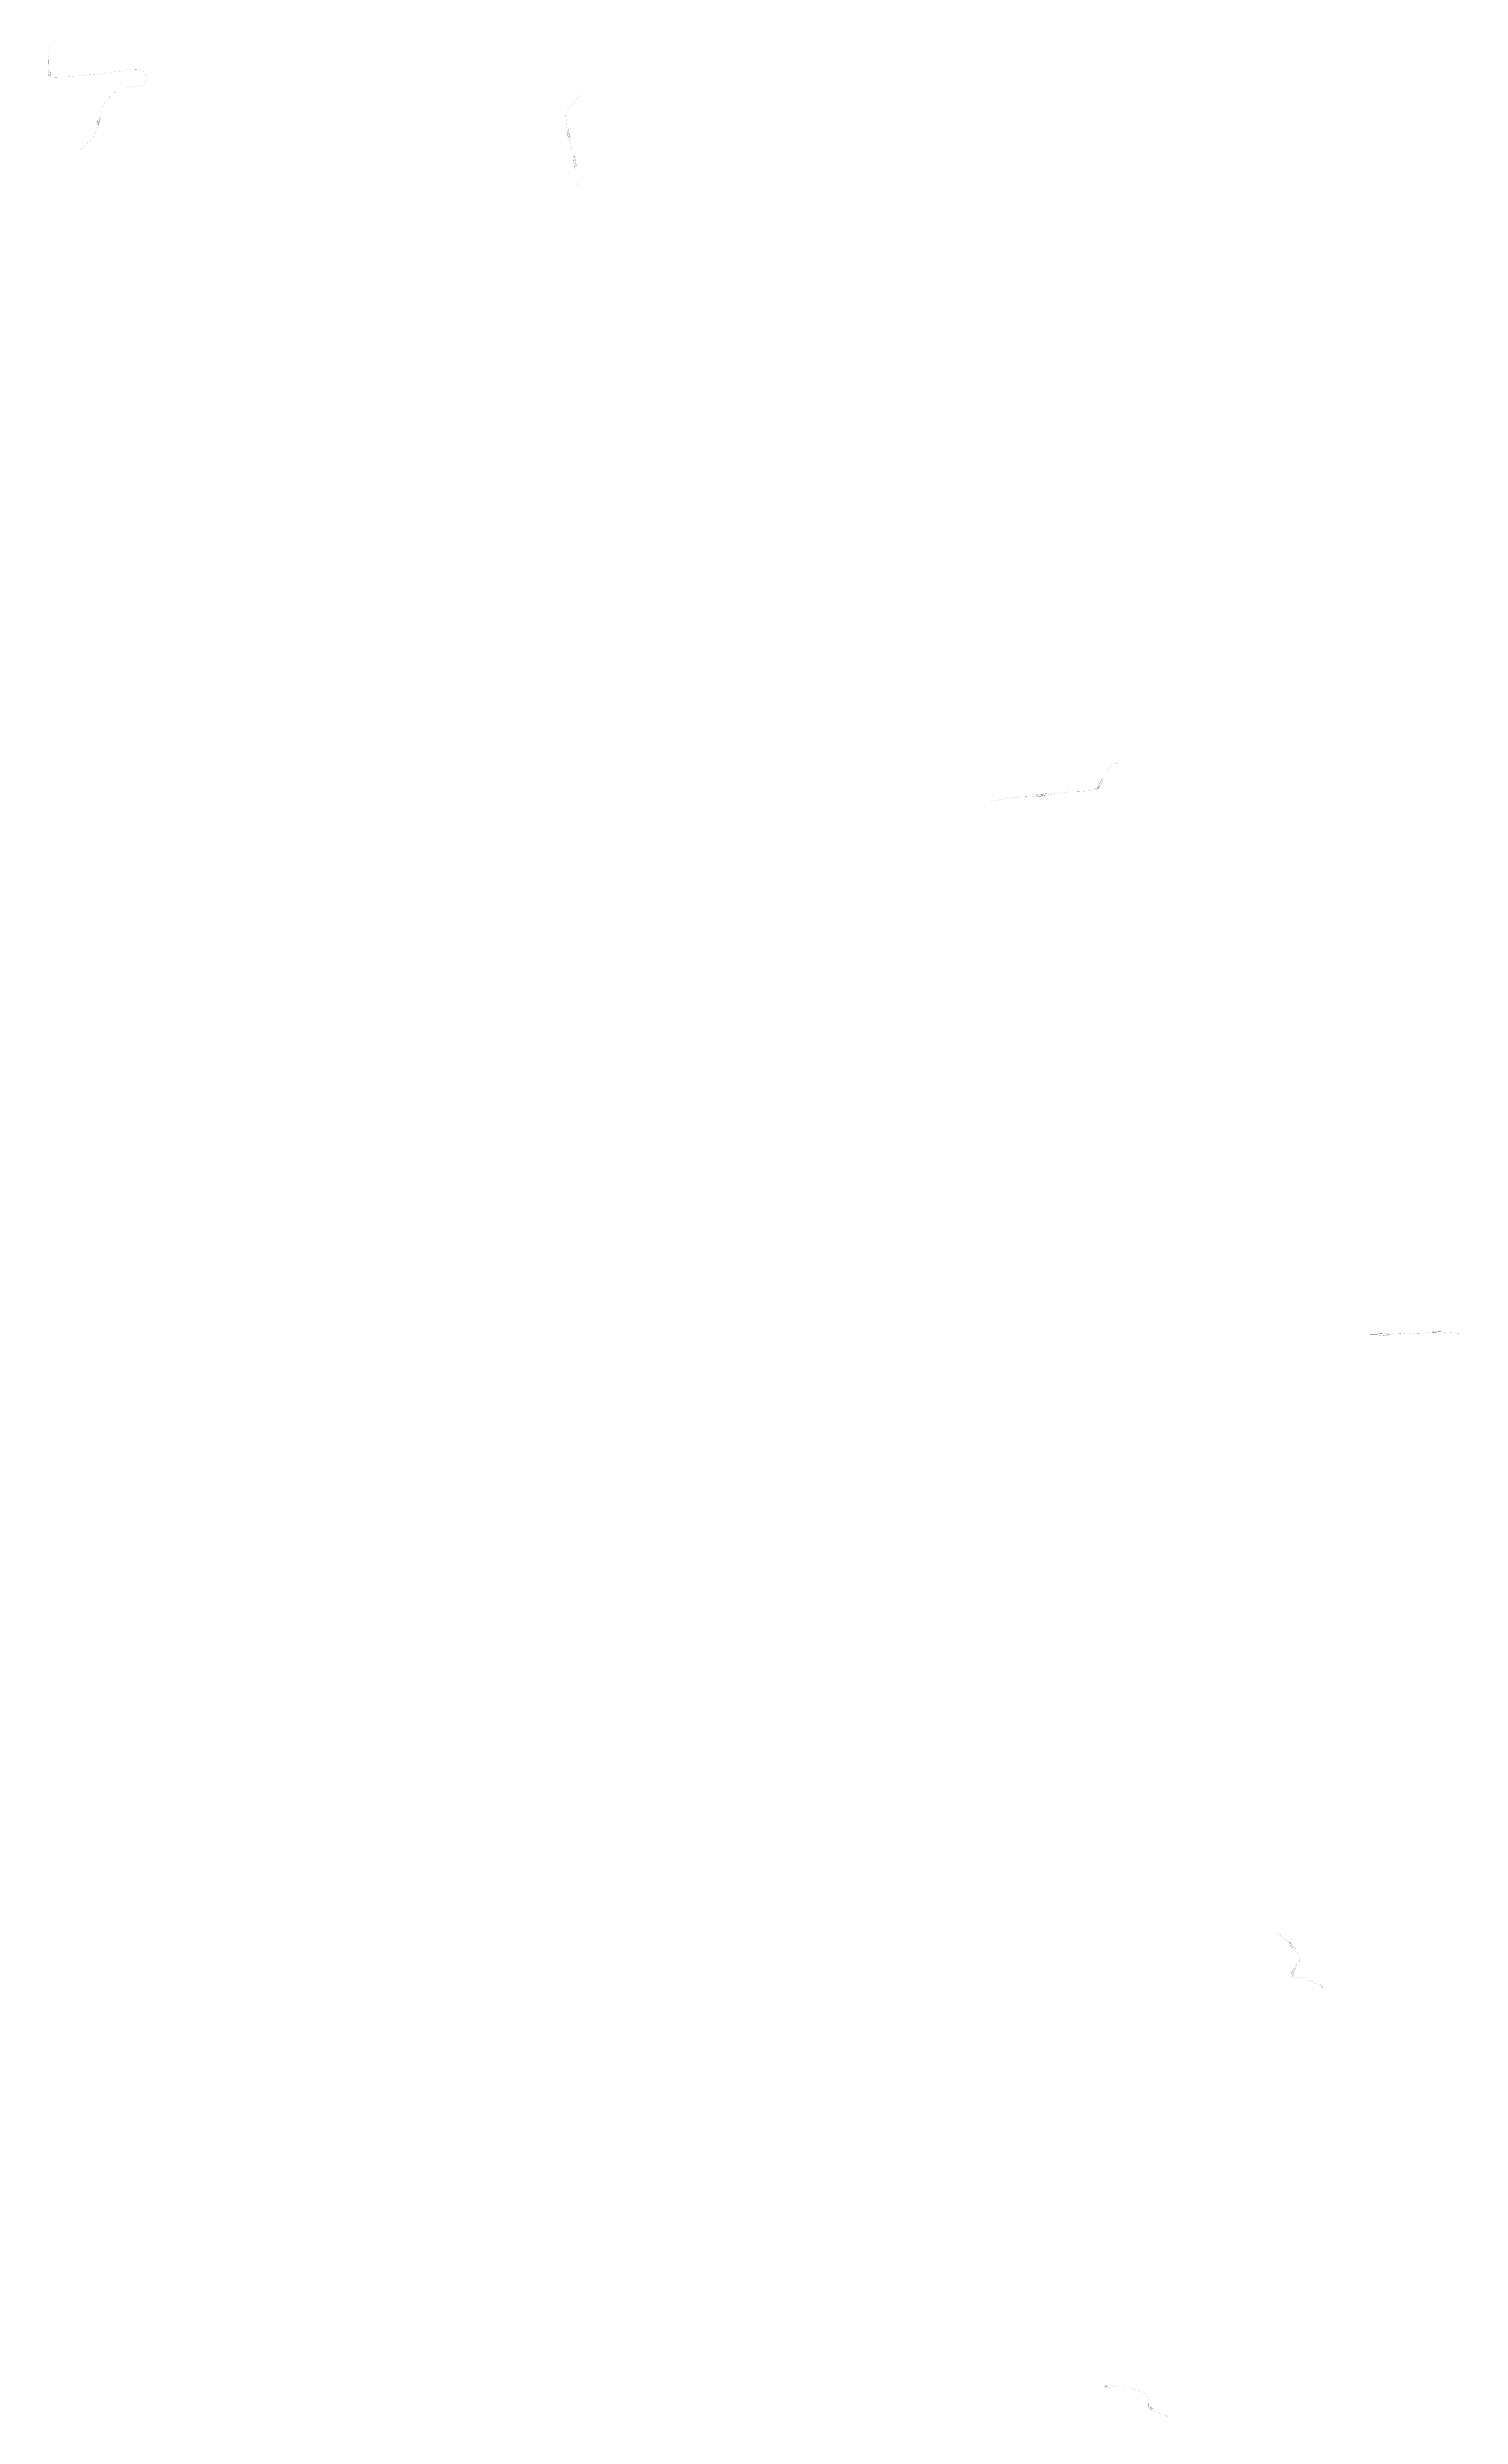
# Model space of a CAD drawing. Header units: metres. Extents: x 294982 to 323089, y 7412041 to 7462575.
# Drawn here: x 310551 to 323089, y 7412041 to 7433064 of the extents above; entities that cross this region are included whole.
import ezdxf

# ---------------------------------------------------------------- set-up
doc = ezdxf.new("R2010")
doc.units = ezdxf.units.M
doc.header["$LTSCALE"] = 10
doc.header["$MEASUREMENT"] = 0
doc.linetypes.add('CENTER', pattern=[2, 1.25, -0.25, 0.25, -0.25])
doc.layers.add('DIVISA MUNICÍPIOS', color=22, linetype='CENTER')
doc.styles.add('ARIAL', font='arial.ttf')

msp = doc.modelspace()

# ---------------------------------------------------------------- linework, layer by layer
at = {"layer": 'DIVISA MUNICÍPIOS', "const_width": 0.5, "flags": 128}
msp.add_lwpolyline([(310570, 7433064), (310558, 7432955), (310559, 7432854), (310575, 7432799), (310745, 7432803), (310872, 7432817), (310994, 7432826), (311121, 7432845), (311203, 7432852), (311288, 7432870), (311367, 7432872), (311413, 7432843), (311440, 7432785), (311419, 7432737), (311321, 7432716), (311235, 7432709), (311167, 7432686), (311100, 7432614), (311061, 7432568), (311030, 7432519), (311005, 7432407), (310987, 7432322), (310948, 7432251), (310847, 7432161), (310847, 7432055)], dxfattribs=at)
at = {"layer": 'DIVISA MUNICÍPIOS', "linetype": 'CENTER', "const_width": 0.5, "flags": 128}
for points in [[(315293, 7432646), (315234, 7432596), (315192, 7432541), (315149, 7432485), (315158, 7432361), (315181, 7432259), (315198, 7432182), (315226, 7432068), (315240, 7431988), (315240, 7431892), (315262, 7431825), (315262, 7431761)], [(320040, 7426710), (319994, 7426708), (319945, 7426626), (319910, 7426558), (319858, 7426481), (319785, 7426467), (319715, 7426462), (319614, 7426459), (319548, 7426448), (319433, 7426435), (319295, 7426419), (319196, 7426416), (319082, 7426402), (318909, 7426373)], [(323089, 7421654), (322976, 7421659), (322910, 7421663), (322837, 7421664), (322776, 7421656), (322708, 7421655), (322618, 7421647), (322558, 7421652), (322497, 7421653), (322458, 7421643), (322409, 7421644), (322351, 7421646), (322286, 7421646)], [(321874, 7415841), (321844, 7415872), (321790, 7415889), (321761, 7415905), (321712, 7415928), (321677, 7415938), (321660, 7415935), (321640, 7415933), (321621, 7415936), (321590, 7415944), (321600, 7415980), (321601, 7416000), (321608, 7416022), (321626, 7416048), (321651, 7416076), (321665, 7416091), (321647, 7416142), (321620, 7416190), (321568, 7416240), (321547, 7416269), (321510, 7416283), (321487, 7416318), (321450, 7416340)], [(319922, 7412318), (319977, 7412301), (320006, 7412305), (320049, 7412315), (320099, 7412316), (320139, 7412303), (320185, 7412288), (320221, 7412273), (320271, 7412252), (320298, 7412237), (320320, 7412186), (320323, 7412157), (320323, 7412128), (320342, 7412113), (320372, 7412094), (320402, 7412075), (320438, 7412068), (320490, 7412041)]]:
    msp.add_lwpolyline(points, dxfattribs=at)

# ---------------------------------------------------------------- texts
at = {"layer": 'DIVISA MUNICÍPIOS', "style": 'ARIAL'}
for s, rotation, p in [('JUNDIAÍ', 103.1569, (310566, 7432810)), ('VÁRZEA PAULISTA', 104.3344, (310588, 7432804)), ('JUNDIAÍ', 79.0931, (310994, 7432383)), ('VÁRZEA PAULISTA', 78.4013, (311008, 7432370)), ('VÁRZEA PAULISTA', 101.8679, (315179, 7432243)), ('CAMPO LIMPO PAULISTA', 102.1867, (315195, 7432245)), ('VÁRZEA PAULISTA', 99.921, (315233, 7431998)), ('CAMPO LIMPO PAULISTA', 100.2398, (315250, 7432003)), ('CAMPO LIMPO PAULISTA', 7.0597, (319323, 7426427)), ('FRANCISCO MORATO', 6.7562, (319327, 7426412)), ('CAMPO LIMPO PAULISTA', 56.8336, (319856, 7426482)), ('FRANCISCO MORATO', 57.3209, (319868, 7426476)), ('FRANCISCO MORATO', 180.4216, (322448, 7421654)), ('FRANCO DA ROCHA', 179.4305, (322448, 7421639)), ('FRANCISCO MORATO', 178.2733, (322926, 7421670)), ('FRANCO DA ROCHA', 178.2733, (322925, 7421658)), ('FRANCO DA ROCHA', 134.2985, (321630, 7416194)), ('CAIEIRAS', 134.3001, (321605, 7416200)), ('CAIEIRAS', 72.8302, (321585, 7415947)), ('FRANCO DA ROCHA', 72.8302, (321601, 7415945)), ('SÃO PAULO', 162.3776, (319971, 7412299)), ('CAIEIRAS', 162.3776, (319971, 7412314)), ('SÃO PAULO', 146.5336, (320360, 7412098)), ('CAIEIRAS', 144.3696, (320365, 7412111))]:
    msp.add_text(s, height=6, rotation=rotation, dxfattribs=at).set_placement(p)

doc.saveas('drawing.dxf')
